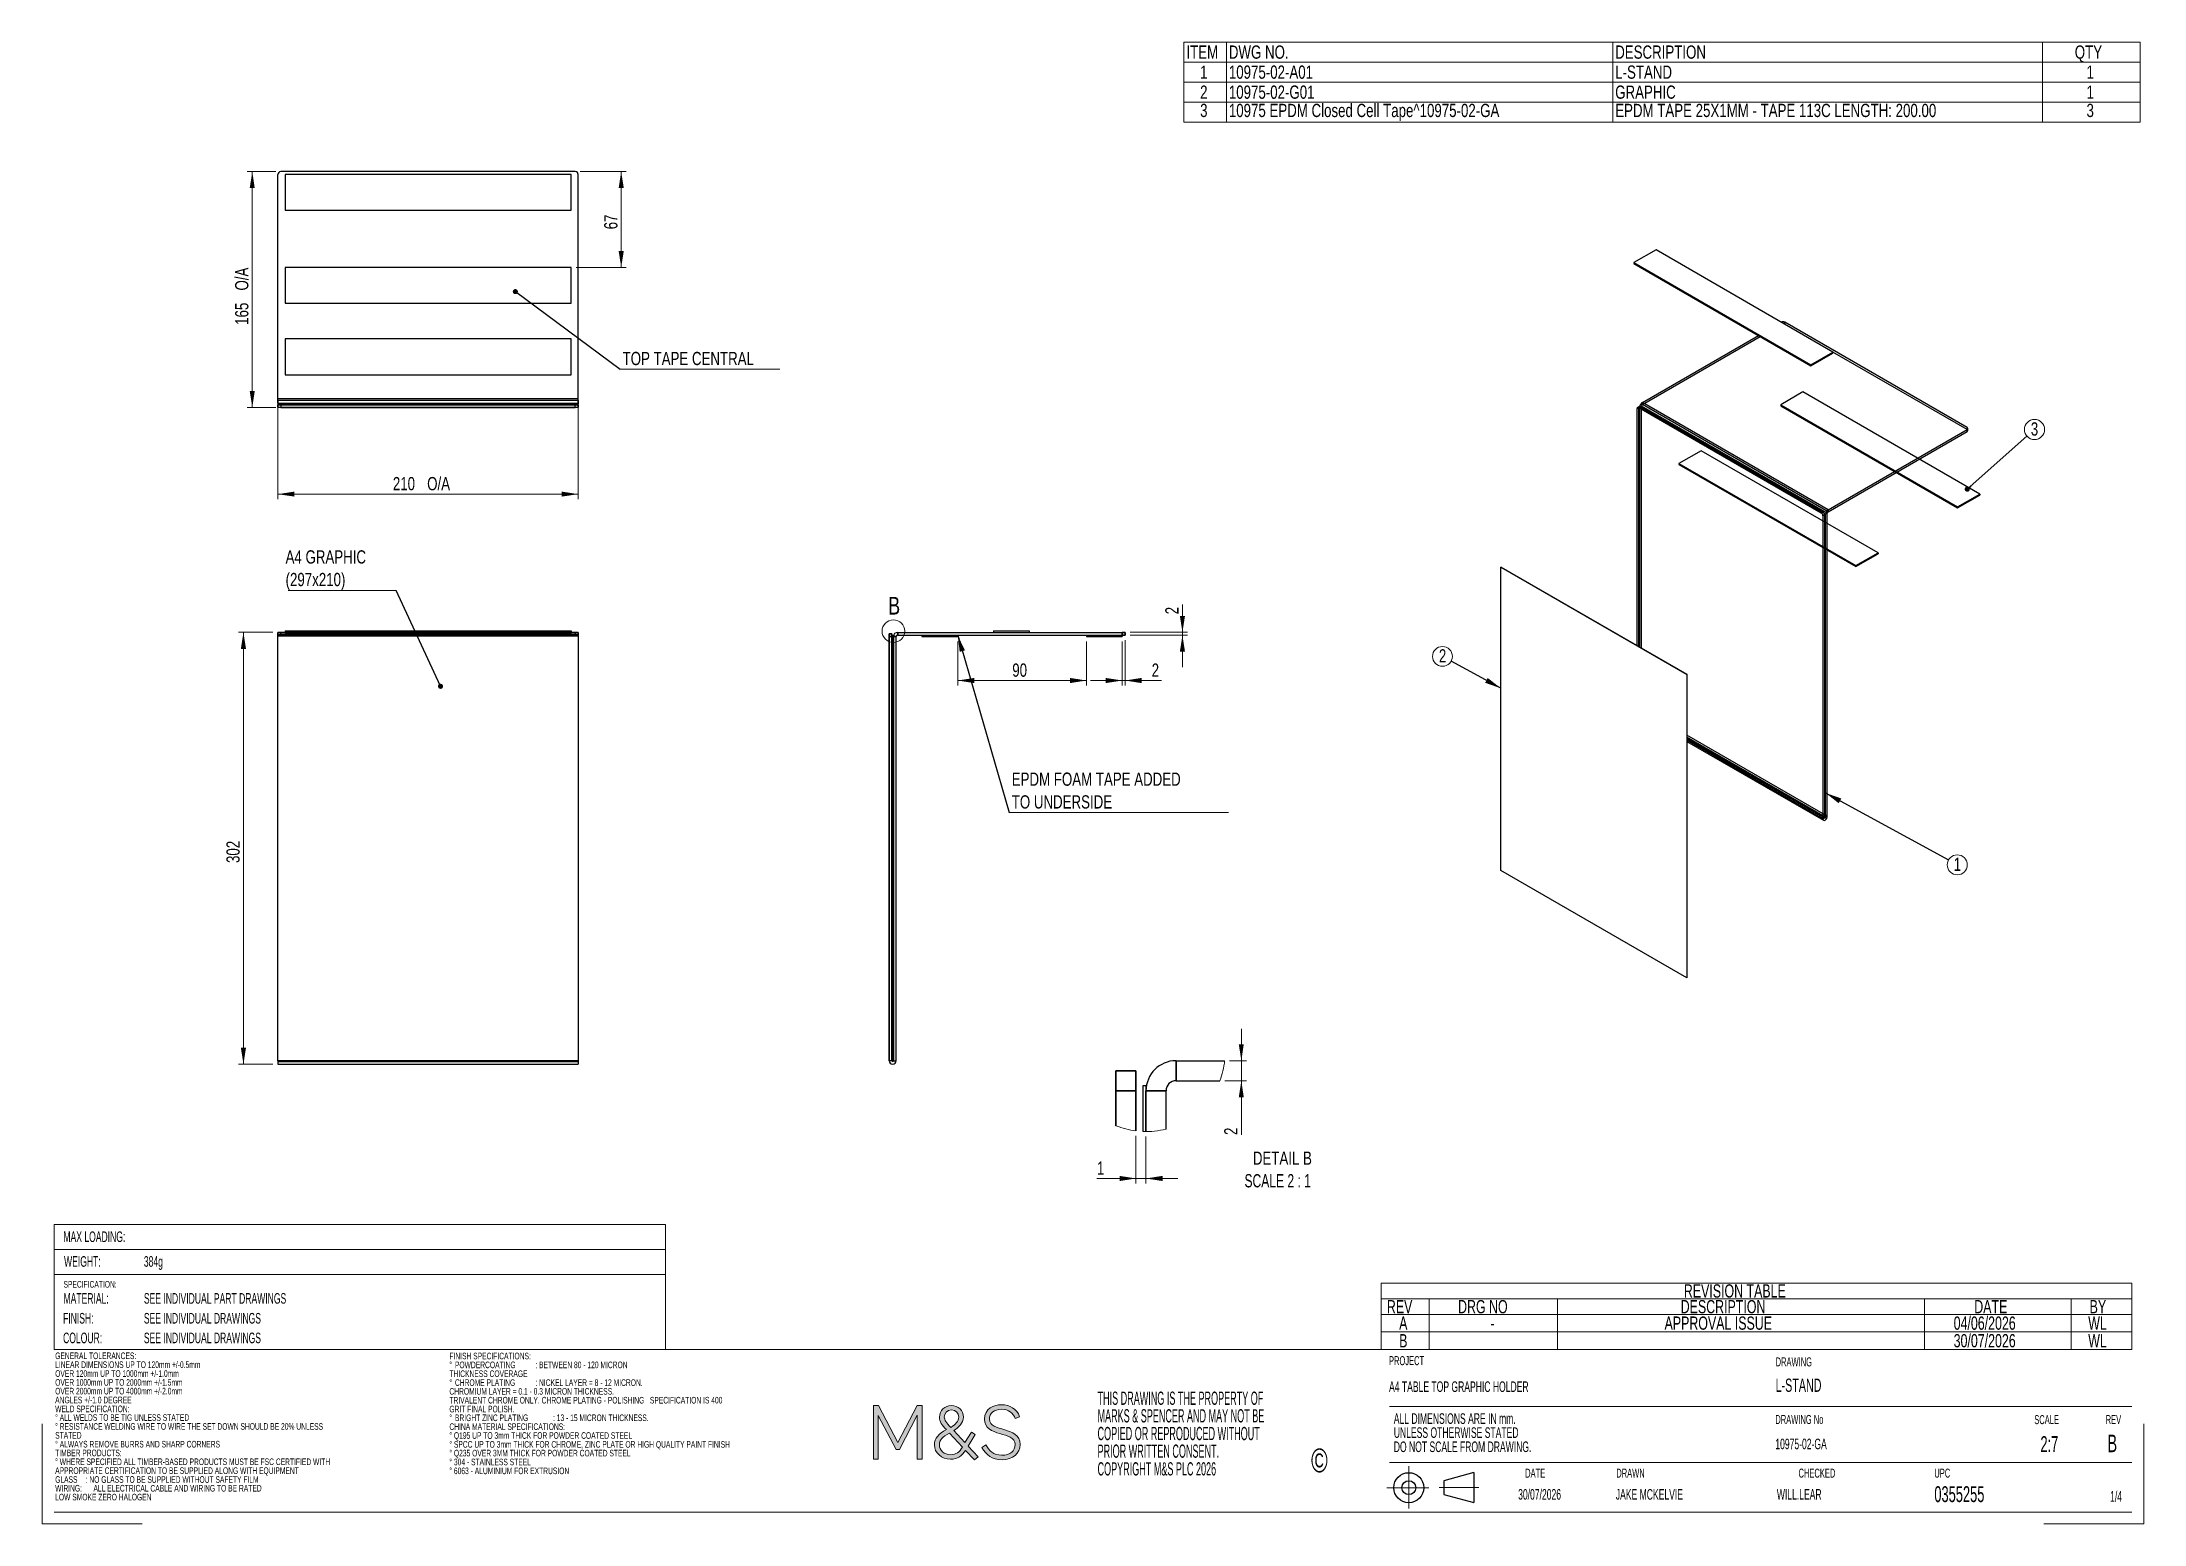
# Model space of a CAD drawing. Header units: millimetres. Extents: x 0 to 1470, y 0 to 1036.
import ezdxf

# ---------------------------------------------------------------- set-up
doc = ezdxf.new("R2010")
doc.units = ezdxf.units.MM
doc.layers.add('SLD-0', color=7, linetype='Continuous')
doc.styles.add('SLDTEXTSTYLE0', font='TXT', dxfattribs={"width": 0.605})
doc.styles.add('SLDTEXTSTYLE1', font='TXT', dxfattribs={"width": 0.510549})
doc.styles.add('SLDTEXTSTYLE2', font='TXT', dxfattribs={"width": 0.710611})
doc.styles.add('SLDTEXTSTYLE3', font='TXT', dxfattribs={"width": 0.7})
doc.styles.add('SLDTEXTSTYLE4', font='TXT', dxfattribs={"width": 0.75})
doc.styles.add('SLDTEXTSTYLE5', font='TXT', dxfattribs={"width": 0.681818})
doc.dimstyles.new('SLDDIMSTYLE0', dxfattribs={"dimtxt": 9.260417, "dimasz": 11.557, "dimexe": 0, "dimexo": 0.0625, "dimgap": 2.315104, "dimtad": 1, "dimdec": 1, "dimrnd": 1e-09, "dimzin": 12, "dimdsep": 46, "dimtxsty": 'SLDTEXTSTYLE4', "dimsah": 1, "dimcen": 0.09, "dimadec": 0, "dimazin": 3, "dimtfac": 1, "dimtdec": 1, "dimtofl": 0, "dimtmove": 0, "dimatfit": 3, "dimfxl": 1, "dimfrac": 2, "dimtolj": 1, "dimtzin": 12, "dimarcsym": 0})
doc.dimstyles.new('SLDDIMSTYLE1', dxfattribs={"dimtxt": 0.18, "dimasz": 3.556, "dimexe": 0, "dimexo": 0.0625, "dimgap": 0, "dimtad": 0, "dimtih": 1, "dimtoh": 1, "dimdec": 0, "dimrnd": 1e-09, "dimzin": 0, "dimdsep": 46, "dimtxsty": 'Standard', "dimblk1": 'DOT', "dimblk2": 'DOT', "dimsah": 1, "dimcen": 0.09, "dimadec": 0, "dimazin": 0, "dimtfac": 3.556, "dimtdec": 0, "dimtofl": 0, "dimtmove": 0, "dimatfit": 3, "dimldrblk": 'DOT', "dimfxl": 1, "dimfrac": 2, "dimtolj": 1, "dimtzin": 0, "dimarcsym": 0})
doc.dimstyles.new('SLDDIMSTYLE2', dxfattribs={"dimtxt": 9.260417, "dimasz": 11.557, "dimexe": 0, "dimexo": 0.0625, "dimgap": 2.315104, "dimtad": 1, "dimdec": 1, "dimrnd": 1e-09, "dimzin": 12, "dimdsep": 46, "dimtxsty": 'SLDTEXTSTYLE4', "dimsah": 1, "dimcen": 0.09, "dimadec": 0, "dimazin": 3, "dimtfac": 1, "dimtdec": 1, "dimtmove": 0, "dimatfit": 0, "dimfxl": 1, "dimfrac": 2, "dimtolj": 1, "dimtzin": 12, "dimarcsym": 0})
doc.dimstyles.new('SLDDIMSTYLE3', dxfattribs={"dimtxt": 0.18, "dimasz": 11.557, "dimexe": 0, "dimexo": 0.0625, "dimgap": 0, "dimtad": 0, "dimtih": 1, "dimtoh": 1, "dimdec": 0, "dimrnd": 1e-09, "dimzin": 0, "dimdsep": 46, "dimtxsty": 'Standard', "dimsah": 1, "dimcen": 0.09, "dimadec": 0, "dimazin": 0, "dimtfac": 11.557, "dimtdec": 0, "dimtofl": 0, "dimtmove": 0, "dimatfit": 3, "dimfxl": 1, "dimfrac": 2, "dimtolj": 1, "dimtzin": 0, "dimarcsym": 0})
doc.dimstyles.new('SLDDIMSTYLE4', dxfattribs={"dimtxt": 9.260417, "dimasz": 11.557, "dimexe": 0, "dimexo": 0.0625, "dimgap": 2.315104, "dimtad": 1, "dimdec": 1, "dimlfac": 0.142857, "dimrnd": 1e-09, "dimzin": 12, "dimdsep": 46, "dimtxsty": 'SLDTEXTSTYLE4', "dimsah": 1, "dimcen": 0.09, "dimadec": 0, "dimazin": 3, "dimtfac": 1, "dimtdec": 1, "dimtmove": 0, "dimatfit": 0, "dimfxl": 1, "dimfrac": 2, "dimtolj": 1, "dimtzin": 12, "dimarcsym": 0})

msp = doc.modelspace()

# ---------------------------------------------------------------- texts
at = {"color": 59, "linetype": 'Continuous', "lineweight": 18, "ltscale": 12.25, "insert": (591.6, 648.39), "char_height": 12.35, "attachment_point": 1, "style": 'SLDTEXTSTYLE4'}
msp.add_mtext('B', dxfattribs=at)
at = {"color": 7, "linetype": 'Continuous', "lineweight": 18, "ltscale": 12.25}
for s, insert, char_height, attachment_point, style in [('MAX LOADING:', (14.7, 204.68), 7.4083, 1, 'SLDTEXTSTYLE0'), ('WEIGHT:', (15.15, 187.37), 7.408, 1, 'SLDTEXTSTYLE0'), ('384g', (70.96, 187.37), 7.408, 1, 'SLDTEXTSTYLE0'), ('SPECIFICATION:', (14.77, 170), 4.6302, 1, 'SLDTEXTSTYLE0'), ('FINISH:', (14.47, 147.66), 7.408, 1, 'SLDTEXTSTYLE0'), ('MATERIAL:', (14.77, 161.55), 7.408, 1, 'SLDTEXTSTYLE0'), ('SEE INDIVIDUAL PART DRAWINGS^I', (70.96, 161.55), 7.4083, 1, 'SLDTEXTSTYLE0'), ('SEE INDIVIDUAL DRAWINGS', (70.96, 147.66), 7.4083, 1, 'SLDTEXTSTYLE0'), ('COLOUR:', (14.47, 133.91), 7.408, 1, 'SLDTEXTSTYLE0'), ('SEE INDIVIDUAL DRAWINGS', (70.96, 133.91), 7.4083, 1, 'SLDTEXTSTYLE0'), ('PROJECT', (941.76, 117.45), 6.3, 1, 'SLDTEXTSTYLE0'), ('DRAWING', (1212.15, 116.59), 6.3, 1, 'SLDTEXTSTYLE0'), ('A4 TABLE TOP GRAPHIC HOLDER', (941.8, 99.82), 7.4083, 1, 'SLDTEXTSTYLE0'), ('L-STAND', (1212.15, 101.75), 9.26, 1, 'SLDTEXTSTYLE0'), ('DRAWING No', (1211.94, 76.33), 6.3, 1, 'SLDTEXTSTYLE0'), ('SCALE', (1393.04, 76.23), 6.3, 1, 'SLDTEXTSTYLE0'), ('REV', (1442.99, 76.23), 6.3, 1, 'SLDTEXTSTYLE0'), ('10975-02-GA', (1211.94, 59.76), 7.4083, 1, 'SLDTEXTSTYLE0'), ('2:7', (1397.33, 61.52), 11.113, 1, 'SLDTEXTSTYLE0'), ('B', (1444.35, 62.56), 12.25, 1, 'SLDTEXTSTYLE0'), ('©', (893.11, 52.86), 16.67, 2, 'SLDTEXTSTYLE2'), ('DATE', (1044, 38.81), 6.3, 2, 'SLDTEXTSTYLE0'), ('DRAWN', (1100.71, 38.81), 6.3, 1, 'SLDTEXTSTYLE0'), ('CHECKED', (1253.91, 38.81), 6.3, 3, 'SLDTEXTSTYLE0'), ('UPC', (1323.15, 38.83), 6.3, 1, 'SLDTEXTSTYLE0'), ('30/07/2026', (1032.08, 24.51), 7.408, 1, 'SLDTEXTSTYLE0'), ('JAKE MCKELVIE', (1100.39, 24.51), 7.4083, 1, 'SLDTEXTSTYLE0'), ('WILL.LEAR', (1213.01, 24.51), 7.408, 1, 'SLDTEXTSTYLE0'), ('0355255', (1323.15, 26.51), 11.113, 1, 'SLDTEXTSTYLE0'), ('1/4', (1450.27, 23.08), 7.408, 2, 'SLDTEXTSTYLE0')]:
    msp.add_mtext(s, dxfattribs=dict(at, insert=insert, char_height=char_height, attachment_point=attachment_point, style=style))

# ---------------------------------------------------------------- blocks, each defined once
blk = doc.blocks.new('SW_NOTE_0')
at = {"color": 0, "linetype": 'Continuous', "lineweight": 18, "ltscale": 12.25, "char_height": 4.63, "attachment_point": 1, "style": 'SLDTEXTSTYLE0'}
for s, insert in [('FINISH SPECIFICATIONS:', (0, 6)), ('THICKNESS COVERAGE', (0, -6.4)), ('%%d', (0, -0.2)), ('%%d', (0, -12.6)), ('CHROME PLATING', (3.9, -12.6)), ('POWDERCOATING', (3.9, -0.2)), (': BETWEEN 80 - 120 MICRON', (60.1, -0.2)), (': NICKEL LAYER = 8 - 12 MICRON.', (60.1, -12.6)), ('TRIVALENT CHROME ONLY. CHROME PLATING - POLISHING   SPECIFICATION IS 400', (0, -24.9)), ('CHROMIUM LAYER = 0.1 - 0.3 MICRON THICKNESS.', (0, -18.7)), ('GRIT FINAL POLISH.', (0, -31.1)), ('%%d', (0, -37.2)), ('CHINA MATERIAL SPECIFICATIONS:', (0, -43.4)), ('BRIGHT ZINC PLATING', (3.9, -37.2)), (': 13 - 15 MICRON THICKNESS.', (72.5, -37.2)), ('%%d Q195 UP TO 3mm THICK FOR POWDER COATED STEEL', (0, -49.6)), ('%%d SPCC UP TO 3mm THICK FOR CHROME, ZINC PLATE OR HIGH QUALITY PAINT FINISH', (0, -55.8)), ('%%d Q235 OVER 3MM THICK FOR POWDER COATED STEEL', (0, -61.9)), ('%%d 304 - STAINLESS STEEL', (0, -68.1)), ('%%d 6063 - ALUMINIUM FOR EXTRUSION', (0, -74.3))]:
    blk.add_mtext(s, dxfattribs=dict(at, insert=insert))
blk = doc.blocks.new('SW_NOTE_0_1')
at = {"color": 0, "linetype": 'Continuous', "lineweight": 18, "ltscale": 12.25, "char_height": 9.26, "attachment_point": 1, "style": 'SLDTEXTSTYLE1'}
for s, insert in [('THIS DRAWING IS THE PROPERTY OF', (0, 11.9)), ('COPIED OR REPRODUCED WITHOUT', (0, -12.8)), ('MARKS & SPENCER AND MAY NOT BE', (0, -0.4)), ('PRIOR WRITTEN CONSENT.', (0, -25.1)), ('COPYRIGHT M&S PLC 2026', (0, -37.5))]:
    blk.add_mtext(s, dxfattribs=dict(at, insert=insert))
blk = doc.blocks.new('SW_NOTE_0_2')
at = {"color": 0, "linetype": 'Continuous', "lineweight": 18, "ltscale": 12.25, "char_height": 7.408, "attachment_point": 1, "style": 'SLDTEXTSTYLE0'}
for s, insert in [('ALL DIMENSIONS ARE IN mm.', (0, 9.5)), ('UNLESS OTHERWISE STATED', (0, -0.3)), ('DO NOT SCALE FROM DRAWING.', (0, -10.2))]:
    blk.add_mtext(s, dxfattribs=dict(at, insert=insert))
blk = doc.blocks.new('SW_NOTE_0_3')
at = {"color": 0, "linetype": 'Continuous', "lineweight": 18, "ltscale": 12.25, "char_height": 4.63, "attachment_point": 1, "style": 'SLDTEXTSTYLE0'}
for s, insert in [('GENERAL TOLERANCES:', (0, 6)), ('LINEAR DIMENSIONS UP TO 120mm +/-0.5mm', (0, -0.2)), ('OVER 120mm UP TO 1000mm +/-1.0mm', (0, -6.4)), ('OVER 1000mm UP TO 2000mm +/-1.5mm', (0, -12.6)), ('ANGLES +/-1.0 DEGREE', (0, -24.9)), ('OVER 2000mm UP TO 4000mm +/-2.0mm', (0, -18.7)), ('WELD SPECIFICATION:', (0, -31.1)), ('%%d ALL WELDS TO BE TIG UNLESS STATED', (0, -37.2)), ('%%d RESISTANCE WELDING WIRE TO WIRE THE SET DOWN SHOULD BE 20% UNLESS', (0, -43.4)), ('STATED', (0, -49.6)), ('%%d ALWAYS REMOVE BURRS AND SHARP CORNERS', (0, -55.8)), ('TIMBER PRODUCTS:', (0, -61.9)), ('%%d WHERE SPECIFIED ALL TIMBER-BASED PRODUCTS MUST BE FSC CERTIFIED WITH', (0, -68.1)), ('APPROPRIATE CERTIFICATION TO BE SUPPLIED ALONG WITH EQUIPMENT', (0, -74.3)), ('WIRING:', (0, -86.6)), ('GLASS', (0, -80.5)), (': NO GLASS TO BE SUPPLIED WITHOUT SAFETY FILM', (21.3, -80.5)), ('ALL ELECTRICAL CABLE AND WIRING TO BE RATED', (26.8, -86.6)), ('LOW SMOKE ZERO HALOGEN', (0, -92.8))]:
    blk.add_mtext(s, dxfattribs=dict(at, insert=insert))
blk = doc.blocks.new('SW_TABLEANNOTATION_0')
at = {"color": 0, "linetype": 'Continuous', "lineweight": 18, "ltscale": 3.5}
for p, q in [((0, 0), (0, -10.9)), ((0, 0), (33.5, 0)), ((33.5, 0), (123.4, 0)), ((123.4, 0), (379.9, 0)), ((379.9, 0), (482.5, 0)), ((482.5, 0), (525, 0)), ((525, 0), (525, -10.9)), ((0, -10.9), (0, -21.8)), ((0, -10.9), (33.5, -10.9)), ((33.5, -10.9), (33.5, -21.8)), ((33.5, -10.9), (123.4, -10.9)), ((123.4, -10.9), (123.4, -21.8)), ((123.4, -10.9), (379.9, -10.9)), ((379.9, -10.9), (379.9, -21.8)), ((379.9, -10.9), (482.5, -10.9)), ((482.5, -10.9), (482.5, -21.8)), ((482.5, -10.9), (525, -10.9)), ((525, -10.9), (525, -21.8)), ((0, -21.8), (33.5, -21.8)), ((0, -21.8), (0, -34.1)), ((33.5, -21.8), (123.4, -21.8)), ((33.5, -21.8), (33.5, -34.1)), ((123.4, -21.8), (379.9, -21.8)), ((123.4, -21.8), (123.4, -34.1)), ((379.9, -21.8), (482.5, -21.8)), ((379.9, -21.8), (379.9, -34.1)), ((482.5, -21.8), (525, -21.8)), ((482.5, -21.8), (482.5, -34.1)), ((525, -21.8), (525, -34.1)), ((0, -34.1), (0, -46.3)), ((0, -34.1), (33.5, -34.1)), ((33.5, -34.1), (33.5, -46.3)), ((33.5, -34.1), (123.4, -34.1)), ((123.4, -34.1), (123.4, -46.3)), ((123.4, -34.1), (379.9, -34.1)), ((379.9, -34.1), (379.9, -46.3)), ((379.9, -34.1), (482.5, -34.1)), ((482.5, -34.1), (482.5, -46.3)), ((482.5, -34.1), (525, -34.1)), ((525, -34.1), (525, -46.3)), ((0, -46.3), (33.5, -46.3)), ((33.5, -46.3), (123.4, -46.3)), ((123.4, -46.3), (379.9, -46.3)), ((379.9, -46.3), (482.5, -46.3)), ((482.5, -46.3), (525, -46.3))]:
    blk.add_line(p, q, dxfattribs=at)
at = {"color": 0, "linetype": 'Continuous', "lineweight": 0, "ltscale": 3.5, "char_height": 9.26, "attachment_point": 1, "style": 'SLDTEXTSTYLE3'}
for s, insert in [('REV', (4, -11.8)), ('DRG NO', (53.8, -11.8)), ('DESCRIPTION', (209.5, -11.8)), ('REVISION TABLE', (211.7, -0.8)), ('DATE', (414.8, -11.8)), ('BY', (495.5, -11.8)), ('A', (12.6, -23.3)), ('-', (76.4, -23.3)), ('APPROVAL ISSUE', (198.2, -23.3)), ('04/06/2026', (400.4, -23.3)), ('WL', (494.5, -23.3)), ('B', (12.6, -35.6)), ('30/07/2026', (400.4, -35.6)), ('WL', (494.5, -35.6))]:
    blk.add_mtext(s, dxfattribs=dict(at, insert=insert))
blk = doc.blocks.new('SW_TABLEANNOTATION_1')
at = {"color": 0, "linetype": 'Continuous', "lineweight": 18, "ltscale": 12.25}
for p, q in [((0, 0), (0, -14)), ((0, 0), (29.9, 0)), ((29.9, 0), (29.9, -14)), ((29.9, 0), (300.1, 0)), ((300.1, 0), (300.1, -14)), ((300.1, 0), (600.7, 0)), ((600.7, 0), (600.7, -14)), ((600.7, 0), (668.9, 0)), ((668.9, 0), (668.9, -14)), ((0, -14), (29.9, -14)), ((0, -14), (0, -28)), ((29.9, -14), (300.1, -14)), ((29.9, -14), (29.9, -28)), ((300.1, -14), (600.7, -14)), ((300.1, -14), (300.1, -28)), ((600.7, -14), (668.9, -14)), ((600.7, -14), (600.7, -28)), ((668.9, -14), (668.9, -28)), ((0, -28), (0, -42)), ((0, -28), (29.9, -28)), ((29.9, -28), (29.9, -42)), ((29.9, -28), (300.1, -28)), ((300.1, -28), (300.1, -42)), ((300.1, -28), (600.7, -28)), ((600.7, -28), (600.7, -42)), ((600.7, -28), (668.9, -28)), ((668.9, -28), (668.9, -42)), ((0, -42), (0, -56)), ((0, -42), (29.9, -42)), ((29.9, -42), (29.9, -56)), ((29.9, -42), (300.1, -42)), ((300.1, -42), (300.1, -56)), ((300.1, -42), (600.7, -42)), ((600.7, -42), (600.7, -56)), ((600.7, -42), (668.9, -42)), ((668.9, -42), (668.9, -56)), ((0, -56), (29.9, -56)), ((29.9, -56), (300.1, -56)), ((300.1, -56), (600.7, -56)), ((600.7, -56), (668.9, -56))]:
    blk.add_line(p, q, dxfattribs=at)
at = {"color": 0, "linetype": 'Continuous', "lineweight": 18, "ltscale": 12.25, "char_height": 9.26, "attachment_point": 1, "style": 'SLDTEXTSTYLE4'}
for s, insert in [('ITEM', (1.9, -2.4)), ('DWG NO.', (31.6, -2.4)), ('DESCRIPTION', (301.8, -2.4)), ('QTY', (623.2, -2.4)), ('1', (11.5, -16.4)), ('10975-02-A01', (31.6, -16.4)), ('L-STAND', (301.8, -16.4)), ('1', (631.4, -16.4)), ('3', (11.5, -43.2)), ('2', (11.5, -30.4)), ('10975-02-G01', (31.6, -30.4)), ('10975 EPDM Closed Cell Tape^ 10975-02-GA', (31.6, -43.2)), ('GRAPHIC', (301.8, -30.4)), ('EPDM TAPE 25X1MM - TAPE 113C LENGTH: 200.00', (301.8, -43.2)), ('3', (631.4, -43.2)), ('1', (631.4, -30.4))]:
    blk.add_mtext(s, dxfattribs=dict(at, insert=insert))
blk = doc.blocks.new('_D')
at = {"color": 8, "linetype": 'Continuous', "lineweight": 18, "ltscale": 12.25}
for p, q in [((161.2, 623.6), (137.1, 623.6)), ((140.6, 321.6), (140.6, 623.6)), ((161.2, 321.6), (137.1, 321.6))]:
    blk.add_line(p, q, dxfattribs=at)
for points in [[(140.6, 623.6), (138.8, 612), (142.4, 612)], [(140.6, 321.6), (142.4, 333.1), (138.8, 333.1)]]:
    blk.add_solid(points, dxfattribs=at)
at = {"color": 8, "linetype": 'Continuous', "lineweight": 18, "ltscale": 12.25, "insert": (128.7, 462.3), "char_height": 9.26, "attachment_point": 1, "rotation": 90, "style": 'SLDTEXTSTYLE4'}
blk.add_mtext('302', dxfattribs=at)
blk = doc.blocks.new('SW_NOTE_0_4')
at = {"color": 0, "linetype": 'Continuous', "lineweight": 18, "ltscale": 12.25}
blk.add_line((-75.7, 0), (0, 0), dxfattribs=at)
at = {"color": 0, "linetype": 'Continuous', "lineweight": 18, "ltscale": 12.25, "char_height": 9.26, "attachment_point": 1, "style": 'SLDTEXTSTYLE4'}
for s, insert in [('A4 GRAPHIC', (-77.4, 28)), ('(297x210)', (-77.4, 12.2))]:
    blk.add_mtext(s, dxfattribs=dict(at, insert=insert))
blk = doc.blocks.new('_Dot')
at = {"color": 0, "linetype": 'ByBlock', "lineweight": -2}
blk.add_line((-0.5, 0), (-1, 0), dxfattribs=at)
at = {"color": 0, "linetype": 'ByBlock', "const_width": 0.5}
blk.add_lwpolyline([(-0.25, 0, 1), (0.25, 0, 1)], format="xyb", close=True, dxfattribs=at)
blk = doc.blocks.new('_D_1')
at = {"color": 8, "linetype": 'Continuous', "lineweight": 18, "ltscale": 12.25}
for p, q in [((797.3, 623.6), (797.3, 643)), ((760.7, 623.6), (800.8, 623.6)), ((760.7, 621.6), (800.8, 621.6)), ((797.3, 623.6), (797.3, 621.6)), ((797.3, 621.6), (797.3, 599.3))]:
    blk.add_line(p, q, dxfattribs=at)
for points in [[(797.3, 623.6), (799.1, 635.1), (795.5, 635.1)], [(797.3, 621.6), (795.5, 610), (799.1, 610)]]:
    blk.add_solid(points, dxfattribs=at)
at = {"color": 8, "linetype": 'Continuous', "lineweight": 18, "ltscale": 12.25, "insert": (785.3, 636.2), "char_height": 9.26, "attachment_point": 1, "rotation": 90, "style": 'SLDTEXTSTYLE4'}
blk.add_mtext('2', dxfattribs=at)
blk = doc.blocks.new('_D_2')
at = {"color": 7, "linetype": 'Continuous', "lineweight": 18, "ltscale": 12.25}
for p, q in [((757.2, 618.1), (757.2, 586.4)), ((755.2, 617.1), (755.2, 586.4)), ((755.2, 589.9), (732.9, 589.9)), ((755.2, 589.9), (757.2, 589.9)), ((757.2, 589.9), (782.6, 589.9))]:
    blk.add_line(p, q, dxfattribs=at)
for points in [[(755.2, 589.9), (743.6, 591.7), (743.6, 588.1)], [(757.2, 589.9), (768.7, 588.1), (768.7, 591.7)]]:
    blk.add_solid(points, dxfattribs=at)
at = {"color": 7, "linetype": 'Continuous', "lineweight": 18, "ltscale": 12.25, "insert": (775.8, 601.8), "char_height": 9.26, "attachment_point": 1, "style": 'SLDTEXTSTYLE4'}
blk.add_mtext('2', dxfattribs=at)
blk = doc.blocks.new('_D_3')
at = {"color": 7, "linetype": 'Continuous', "lineweight": 18, "ltscale": 12.25}
for p, q in [((640.2, 617.1), (640.2, 586.4)), ((730.2, 617.1), (730.2, 586.4)), ((730.2, 589.9), (640.2, 589.9))]:
    blk.add_line(p, q, dxfattribs=at)
for points in [[(640.2, 589.9), (651.7, 588.1), (651.7, 591.7)], [(730.2, 589.9), (718.6, 591.7), (718.6, 588.1)]]:
    blk.add_solid(points, dxfattribs=at)
at = {"color": 7, "linetype": 'Continuous', "lineweight": 18, "ltscale": 12.25, "insert": (678.3, 601.8), "char_height": 9.26, "attachment_point": 1, "style": 'SLDTEXTSTYLE4'}
blk.add_mtext('90', dxfattribs=at)
blk = doc.blocks.new('SW_NOTE_0_5')
at = {"color": 0, "linetype": 'Continuous', "lineweight": 18, "ltscale": 12.25}
blk.add_line((153.3, 0), (0, 0), dxfattribs=at)
at = {"color": 0, "linetype": 'Continuous', "lineweight": 18, "ltscale": 12.25, "char_height": 9.26, "attachment_point": 1, "style": 'SLDTEXTSTYLE4'}
for s, insert in [('EPDM FOAM TAPE ADDED', (1.7, 27.9)), ('TO UNDERSIDE', (1.7, 12))]:
    blk.add_mtext(s, dxfattribs=dict(at, insert=insert))
blk = doc.blocks.new('_D_4')
at = {"color": 8, "linetype": 'Continuous', "lineweight": 18, "ltscale": 12.25}
for p, q in [((164.7, 780.3), (164.7, 716.7)), ((374.7, 780.3), (374.7, 716.7)), ((374.7, 720.2), (164.7, 720.2))]:
    blk.add_line(p, q, dxfattribs=at)
for points in [[(164.7, 720.2), (176.3, 718.5), (176.3, 722)], [(374.7, 720.2), (363.2, 722), (363.2, 718.5)]]:
    blk.add_solid(points, dxfattribs=at)
at = {"color": 8, "linetype": 'Continuous', "lineweight": 18, "ltscale": 12.25, "char_height": 9.26, "attachment_point": 1, "style": 'SLDTEXTSTYLE4'}
for s, insert in [('210', (245.1, 732.2)), ('O/A', (269.1, 732.2))]:
    blk.add_mtext(s, dxfattribs=dict(at, insert=insert))
blk = doc.blocks.new('_D_5')
at = {"color": 8, "linetype": 'Continuous', "lineweight": 18, "ltscale": 12.25}
for p, q in [((163.2, 945.8), (143.3, 945.8)), ((146.8, 780.8), (146.8, 945.8)), ((163.2, 780.8), (143.3, 780.8))]:
    blk.add_line(p, q, dxfattribs=at)
for points in [[(146.8, 945.8), (145, 934.2), (148.5, 934.2)], [(146.8, 780.8), (148.5, 792.3), (145, 792.3)]]:
    blk.add_solid(points, dxfattribs=at)
at = {"color": 8, "linetype": 'Continuous', "lineweight": 18, "ltscale": 12.25, "char_height": 9.26, "attachment_point": 1, "rotation": 90, "style": 'SLDTEXTSTYLE4'}
for s, insert in [('O/A', (134.8, 862.6)), ('165', (134.8, 838.6))]:
    blk.add_mtext(s, dxfattribs=dict(at, insert=insert))
blk = doc.blocks.new('_D_6')
at = {"color": 7, "linetype": 'Continuous', "lineweight": 18, "ltscale": 12.25}
for p, q in [((376.2, 945.8), (408.3, 945.8)), ((404.8, 945.8), (404.8, 878.8)), ((373.2, 878.8), (408.3, 878.8))]:
    blk.add_line(p, q, dxfattribs=at)
for points in [[(404.8, 945.8), (403, 934.2), (406.6, 934.2)], [(404.8, 878.8), (406.6, 890.3), (403, 890.3)]]:
    blk.add_solid(points, dxfattribs=at)
at = {"color": 7, "linetype": 'Continuous', "lineweight": 18, "ltscale": 12.25, "insert": (392.9, 905.4), "char_height": 9.26, "attachment_point": 1, "rotation": 90, "style": 'SLDTEXTSTYLE4'}
blk.add_mtext('67', dxfattribs=at)
blk = doc.blocks.new('SW_NOTE_0_6')
at = {"color": 0, "linetype": 'Continuous', "lineweight": 18, "ltscale": 12.25}
blk.add_line((111.6, 0), (0, 0), dxfattribs=at)
at = {"color": 0, "linetype": 'Continuous', "lineweight": 18, "ltscale": 12.25, "insert": (1.6, 12.1), "char_height": 9.26, "attachment_point": 1, "style": 'SLDTEXTSTYLE4'}
blk.add_mtext('TOP TAPE CENTRAL', dxfattribs=at)
blk = doc.blocks.new('SW_NOTE_0_7')
at = {"color": 0, "linetype": 'Continuous', "lineweight": 18, "ltscale": 12.25}
blk.add_circle((6.2, -3.4), 7.01, dxfattribs=at)
at = {"color": 0, "linetype": 'Continuous', "lineweight": 18, "ltscale": 12.25, "insert": (6.3, 1.6), "char_height": 9.26, "attachment_point": 2, "style": 'SLDTEXTSTYLE4'}
blk.add_mtext('1', dxfattribs=at)
blk = doc.blocks.new('SW_NOTE_0_8')
at = {"color": 0, "linetype": 'Continuous', "lineweight": 18, "ltscale": 12.25}
blk.add_circle((-6.1, 3.3), 6.94, dxfattribs=at)
at = {"color": 0, "linetype": 'Continuous', "lineweight": 18, "ltscale": 12.25, "insert": (-6, 8.3), "char_height": 9.26, "attachment_point": 2, "style": 'SLDTEXTSTYLE4'}
blk.add_mtext('2', dxfattribs=at)
blk = doc.blocks.new('SW_NOTE_0_9')
at = {"color": 0, "linetype": 'Continuous', "lineweight": 18, "ltscale": 12.25}
blk.add_circle((5.3, 4.7), 7.06, dxfattribs=at)
at = {"color": 0, "linetype": 'Continuous', "lineweight": 18, "ltscale": 12.25, "insert": (5.3, 9.7), "char_height": 9.26, "attachment_point": 2, "style": 'SLDTEXTSTYLE4'}
blk.add_mtext('3', dxfattribs=at)
blk = doc.blocks.new('_D_7')
at = {"color": 8, "linetype": 'Continuous', "lineweight": 18, "ltscale": 12.25}
for p, q in [((838.5, 324), (838.5, 346.3)), ((830.3, 324), (842, 324)), ((838.5, 324), (838.5, 310)), ((827, 310), (842, 310)), ((838.5, 310), (838.5, 272.1))]:
    blk.add_line(p, q, dxfattribs=at)
for points in [[(838.5, 324), (840.2, 335.6), (836.7, 335.6)], [(838.5, 310), (836.7, 298.5), (840.2, 298.5)]]:
    blk.add_solid(points, dxfattribs=at)
at = {"color": 8, "linetype": 'Continuous', "lineweight": 18, "ltscale": 12.25, "insert": (826.5, 272.1), "char_height": 9.26, "attachment_point": 1, "rotation": 90, "style": 'SLDTEXTSTYLE4'}
blk.add_mtext('2', dxfattribs=at)
blk = doc.blocks.new('_D_8')
at = {"color": 8, "linetype": 'Continuous', "lineweight": 18, "ltscale": 12.25}
for p, q in [((764.8, 271.4), (764.8, 238.2)), ((771.8, 271), (771.8, 238.2)), ((764.8, 241.7), (737.5, 241.7)), ((764.8, 241.7), (771.8, 241.7)), ((771.8, 241.7), (794, 241.7))]:
    blk.add_line(p, q, dxfattribs=at)
for points in [[(764.8, 241.7), (753.3, 243.5), (753.3, 239.9)], [(771.8, 241.7), (783.4, 239.9), (783.4, 243.5)]]:
    blk.add_solid(points, dxfattribs=at)
at = {"color": 8, "linetype": 'Continuous', "lineweight": 18, "ltscale": 12.25, "insert": (737.5, 253.6), "char_height": 9.26, "attachment_point": 1, "style": 'SLDTEXTSTYLE4'}
blk.add_mtext('1', dxfattribs=at)
blk = doc.blocks.new('SW_NOTE_0_10')
at = {"color": 0, "linetype": 'Continuous', "lineweight": 18, "ltscale": 12.25, "char_height": 9.26, "attachment_point": 3}
for s, insert, style in [('DETAIL B', (48.3, 11.9), 'SLDTEXTSTYLE4'), ('SCALE 2 : 1', (47.6, -3.9), 'SLDTEXTSTYLE5')]:
    blk.add_mtext(s, dxfattribs=dict(at, insert=insert, style=style))

# ---------------------------------------------------------------- dimensions: what is measured, and where the dimension line sits
at = {"color": 8, "linetype": 'Continuous', "lineweight": 18, "ltscale": 3.5}
dim = msp.add_linear_dim(base=(146.76, 945.75), p1=(166.71, 780.75), p2=(166.71, 945.75), angle=90, text='<> O/A', dimstyle='SLDDIMSTYLE0', dxfattribs=at)
dim.commit()
dim.dimension.update_dxf_attribs({"geometry": '_D_5', "text_midpoint": (146.76, 863.25), "dimtype": 160})
at = {"color": 7, "linetype": 'Continuous', "lineweight": 18, "ltscale": 3.5}
dim = msp.add_linear_dim(base=(404.82, 878.75), p1=(372.71, 945.75), p2=(369.71, 878.75), angle=90, dimstyle='SLDDIMSTYLE0', dxfattribs=at)
dim.commit()
dim.dimension.update_dxf_attribs({"geometry": '_D_6', "text_midpoint": (404.82, 912.25), "dimtype": 160})
at = {"color": 8, "linetype": 'Continuous', "lineweight": 18, "ltscale": 3.5}
dim = msp.add_linear_dim(base=(164.71, 720.23), p1=(374.71, 783.75), p2=(164.71, 783.75), text='<> O/A', dimstyle='SLDDIMSTYLE0', dxfattribs=at)
dim.commit()
dim.dimension.update_dxf_attribs({"geometry": '_D_4', "text_midpoint": (269.71, 720.23), "dimtype": 160})
for base, p1, p2, dimstyle, picture, middle in [((797.27, 621.56), (757.15, 623.56), (757.15, 621.56), 'SLDDIMSTYLE2', '_D_1', (797.27, 639.63)), ((140.6, 623.56), (164.71, 321.56), (164.71, 623.56), 'SLDDIMSTYLE0', '_D', (140.6, 472.56)), ((838.46, 310.04), (826.82, 324.04), (823.47, 310.04), 'SLDDIMSTYLE4', '_D_7', (838.46, 275.55))]:
    dim = msp.add_linear_dim(base=base, p1=p1, p2=p2, angle=90, dimstyle=dimstyle, dxfattribs=at)
    dim.commit()
    dim.dimension.update_dxf_attribs({"geometry": picture, "text_midpoint": middle, "dimtype": 160})
at = {"color": 7, "linetype": 'Continuous', "lineweight": 18, "ltscale": 3.5}
for base, p1, p2, dimstyle, picture, middle in [((640.15, 589.89), (730.15, 620.56), (640.15, 620.56), 'SLDDIMSTYLE0', '_D_3', (685.15, 589.89)), ((757.15, 589.89), (755.15, 620.56), (757.15, 621.56), 'SLDDIMSTYLE2', '_D_2', (779.23, 589.89))]:
    dim = msp.add_linear_dim(base=base, p1=p1, p2=p2, dimstyle=dimstyle, dxfattribs=at)
    dim.commit()
    dim.dimension.update_dxf_attribs({"geometry": picture, "text_midpoint": middle, "dimtype": 160})
at = {"color": 8, "linetype": 'Continuous', "lineweight": 18, "ltscale": 3.5}
dim = msp.add_linear_dim(base=(771.81, 241.68), p1=(764.81, 274.92), p2=(771.81, 274.48), dimstyle='SLDDIMSTYLE4', dxfattribs=at)
dim.commit()
dim.dimension.update_dxf_attribs({"geometry": '_D_8', "text_midpoint": (740.88, 241.68), "dimtype": 160})

# ---------------------------------------------------------------- hatches: boundary and pattern name
at = {"ltscale": 3.5}
msp.add_hatch(color=256, dxfattribs=at).paths.add_polyline_path([(584.62, 45.39), (581.17, 45.39), (581.17, 82.96), (584.78, 82.96), (598.24, 57.01), (611.7, 82.96), (615.25, 82.96), (615.25, 45.39), (611.8, 45.39), (611.8, 76.07), (599.42, 52.06), (597, 52.06), (584.62, 76.02)], flags=0)
h = msp.add_hatch(color=256, dxfattribs=at)
edge = h.paths.add_edge_path(flags=0)
edge.add_spline(control_points=[(623.86, 55.45), (623.86, 60.08), (626.71, 62.94), (632.2, 66.06)], knot_values=[0.2, 0.2, 0.2, 0.2, 0.2666667, 0.2666667, 0.2666667, 0.2666667], weights=[1, 1, 1, 1], degree=3, periodic=0)
edge.add_spline(control_points=[(632.2, 66.06), (629.08, 69.18), (627.36, 71.76), (627.36, 74.83)], knot_values=[0.2666667, 0.2666667, 0.2666667, 0.2666667, 0.3333333, 0.3333333, 0.3333333, 0.3333333], weights=[1, 1, 1, 1], degree=3, periodic=0)
edge.add_spline(control_points=[(627.36, 74.83), (627.36, 79.3), (631.13, 82.85), (635.7, 82.85)], knot_values=[0.3333333, 0.3333333, 0.3333333, 0.3333333, 0.4, 0.4, 0.4, 0.4], weights=[1, 1, 1, 1], degree=3, periodic=0)
edge.add_spline(control_points=[(635.7, 82.85), (640.55, 82.85), (644.15, 79.3), (644.15, 74.83)], knot_values=[0.4, 0.4, 0.4, 0.4, 0.4666667, 0.4666667, 0.4666667, 0.4666667], weights=[1, 1, 1, 1], degree=3, periodic=0)
edge.add_spline(control_points=[(644.15, 74.83), (644.15, 70.52), (640.76, 67.62), (637.37, 65.41)], knot_values=[0.4666667, 0.4666667, 0.4666667, 0.4666667, 0.5333333, 0.5333333, 0.5333333, 0.5333333], weights=[1, 1, 1, 1], degree=3, periodic=0)
edge.add_line((637.37, 65.41), (645.12, 56.96))
edge.add_line((645.12, 56.96), (649.7, 64.39))
edge.add_line((649.7, 64.39), (652.44, 62.67))
edge.add_line((652.44, 62.67), (647.38, 54.43))
edge.add_line((647.38, 54.43), (654.33, 47.06))
edge.add_line((654.33, 47.06), (651.8, 44.85))
edge.add_line((651.8, 44.85), (645.55, 51.52))
edge.add_spline(control_points=[(645.55, 51.52), (643.29, 47.97), (640.22, 45.39), (635.16, 45.39)], knot_values=[0.0666667, 0.0666667, 0.0666667, 0.0666667, 0.1333333, 0.1333333, 0.1333333, 0.1333333], weights=[1, 1, 1, 1], degree=3, periodic=0)
edge.add_spline(control_points=[(635.16, 45.39), (628.65, 45.39), (623.86, 49.91), (623.86, 55.45)], knot_values=[0.1333333, 0.1333333, 0.1333333, 0.1333333, 0.2, 0.2, 0.2, 0.2], weights=[1, 1, 1, 1], degree=3, periodic=0)
edge = h.paths.add_edge_path(flags=0)
edge.add_line((643.4, 53.89), (634.36, 63.69))
edge.add_spline(control_points=[(634.36, 63.69), (629.46, 61), (627.31, 58.84), (627.31, 55.51)], knot_values=[0, 0, 0, 0, 0.2, 0.2, 0.2, 0.2], weights=[1, 1, 1, 1], degree=3, periodic=0)
edge.add_spline(control_points=[(627.31, 55.51), (627.31, 51.69), (630.75, 48.51), (635.16, 48.51)], knot_values=[0.2, 0.2, 0.2, 0.2, 0.4, 0.4, 0.4, 0.4], weights=[1, 1, 1, 1], degree=3, periodic=0)
edge.add_spline(control_points=[(635.16, 48.51), (639.15, 48.51), (641.19, 50.34), (643.4, 53.89)], knot_values=[0.4, 0.4, 0.4, 0.4, 0.6, 0.6, 0.6, 0.6], weights=[1, 1, 1, 1], degree=3, periodic=0)
edge = h.paths.add_edge_path(flags=0)
edge.add_spline(control_points=[(630.75, 74.83), (630.75, 72.73), (632.15, 70.96), (635.22, 67.67)], knot_values=[0, 0, 0, 0, 0.2, 0.2, 0.2, 0.2], weights=[1, 1, 1, 1], degree=3, periodic=0)
edge.add_spline(control_points=[(635.22, 67.67), (638.82, 69.77), (640.82, 71.98), (640.82, 74.83)], knot_values=[0.2, 0.2, 0.2, 0.2, 0.4, 0.4, 0.4, 0.4], weights=[1, 1, 1, 1], degree=3, periodic=0)
edge.add_spline(control_points=[(640.82, 74.83), (640.82, 77.63), (638.93, 79.84), (635.7, 79.84)], knot_values=[0.4, 0.4, 0.4, 0.4, 0.6, 0.6, 0.6, 0.6], weights=[1, 1, 1, 1], degree=3, periodic=0)
edge.add_spline(control_points=[(635.7, 79.84), (632.69, 79.84), (630.75, 77.47), (630.75, 74.83)], knot_values=[0.6, 0.6, 0.6, 0.6, 1, 1, 1, 1], weights=[1, 1, 1, 1], degree=3, periodic=0)
h = msp.add_hatch(color=256, dxfattribs=at)
edge = h.paths.add_edge_path(flags=0)
edge.add_spline(control_points=[(680.27, 55.78), (680.27, 65.2), (658.85, 60.57), (658.85, 73.38)], knot_values=[0.6923077, 0.6923077, 0.6923077, 0.6923077, 0.7692308, 0.7692308, 0.7692308, 0.7692308], weights=[1, 1, 1, 1], degree=3, periodic=0)
edge.add_spline(control_points=[(658.85, 73.38), (658.85, 80.97), (665.68, 83.44), (670.74, 83.44)], knot_values=[0.7692308, 0.7692308, 0.7692308, 0.7692308, 0.8461538, 0.8461538, 0.8461538, 0.8461538], weights=[1, 1, 1, 1], degree=3, periodic=0)
edge.add_spline(control_points=[(670.74, 83.44), (676.45, 83.44), (681.62, 80.86), (683.45, 74.94)], knot_values=[0.8461538, 0.8461538, 0.8461538, 0.8461538, 1, 1, 1, 1], weights=[1, 1, 1, 1], degree=3, periodic=0)
edge.add_line((683.45, 74.94), (680.33, 73.81))
edge.add_spline(control_points=[(680.33, 73.81), (679.09, 77.74), (675.59, 80.27), (670.85, 80.27)], knot_values=[0.0769231, 0.0769231, 0.0769231, 0.0769231, 0.1538462, 0.1538462, 0.1538462, 0.1538462], weights=[1, 1, 1, 1], degree=3, periodic=0)
edge.add_spline(control_points=[(670.85, 80.27), (665.68, 80.27), (662.29, 77.68), (662.29, 73.32)], knot_values=[0.1538462, 0.1538462, 0.1538462, 0.1538462, 0.2307692, 0.2307692, 0.2307692, 0.2307692], weights=[1, 1, 1, 1], degree=3, periodic=0)
edge.add_spline(control_points=[(662.29, 73.32), (662.29, 63.96), (683.72, 68.91), (683.72, 55.72)], knot_values=[0.2307692, 0.2307692, 0.2307692, 0.2307692, 0.3076923, 0.3076923, 0.3076923, 0.3076923], weights=[1, 1, 1, 1], degree=3, periodic=0)
edge.add_spline(control_points=[(683.72, 55.72), (683.72, 49.43), (678.66, 45.01), (671.12, 45.01)], knot_values=[0.3076923, 0.3076923, 0.3076923, 0.3076923, 0.3846154, 0.3846154, 0.3846154, 0.3846154], weights=[1, 1, 1, 1], degree=3, periodic=0)
edge.add_spline(control_points=[(671.12, 45.01), (664.12, 45.01), (659.92, 48.35), (657.02, 53.68)], knot_values=[0.3846154, 0.3846154, 0.3846154, 0.3846154, 0.4615385, 0.4615385, 0.4615385, 0.4615385], weights=[1, 1, 1, 1], degree=3, periodic=0)
edge.add_line((657.02, 53.68), (659.92, 55.45))
edge.add_spline(control_points=[(659.92, 55.45), (661.86, 51.36), (665.41, 48.19), (670.8, 48.19)], knot_values=[0.5384615, 0.5384615, 0.5384615, 0.5384615, 0.6153846, 0.6153846, 0.6153846, 0.6153846], weights=[1, 1, 1, 1], degree=3, periodic=0)
edge.add_spline(control_points=[(670.8, 48.19), (677.04, 48.19), (680.27, 51.04), (680.27, 55.78)], knot_values=[0.6153846, 0.6153846, 0.6153846, 0.6153846, 0.6923077, 0.6923077, 0.6923077, 0.6923077], weights=[1, 1, 1, 1], degree=3, periodic=0)

# ---------------------------------------------------------------- linework, layer by layer
at = {"color": 7, "linetype": 'Continuous', "lineweight": 18, "ltscale": 3.5}
for p, q in [((8.26, 122), (8.26, 209.5)), ((8.26, 209.5), (435.66, 209.5)), ((435.66, 122), (435.66, 209.5)), ((8.26, 192), (435.66, 192)), ((8.26, 174.5), (435.66, 174.5)), ((8.26, 122), (435.66, 122)), ((8.26, 122), (1461.27, 122)), ((942.07, 82.15), (1461.27, 82.15)), ((-0.25, 0.11), (-0.25, 70.11)), ((1469.75, 70.11), (1469.75, 0.11)), ((942.07, 43), (1461.27, 43)), ((955.62, 40.54), (955.62, 10.96)), ((940.19, 25.47), (969.71, 25.47)), ((1004.67, 25.52), (976.92, 25.52)), ((69.75, 0.11), (-0.25, 0.11)), ((8.26, 8.31), (1461.27, 8.31)), ((8.26, 8.31), (1461.27, 8.31)), ((1469.75, 0.11), (1399.75, 0.11))]:
    msp.add_line(p, q, dxfattribs=at)
at = {"color": 250, "linetype": 'Continuous', "lineweight": 18, "ltscale": 3.5}
for p, q in [((581.17, 45.39), (581.17, 82.96)), ((581.17, 82.96), (584.78, 82.96)), ((597, 52.06), (584.62, 76.02)), ((584.62, 76.02), (584.62, 45.39)), ((584.78, 82.96), (598.24, 57.01)), ((598.24, 57.01), (611.7, 82.96)), ((611.8, 76.07), (599.42, 52.06)), ((611.7, 82.96), (615.25, 82.96)), ((611.8, 45.39), (611.8, 76.07)), ((615.25, 82.96), (615.25, 45.39)), ((683.45, 74.94), (680.33, 73.81)), ((643.4, 53.89), (634.36, 63.69)), ((637.37, 65.41), (645.12, 56.96)), ((645.12, 56.96), (649.7, 64.39)), ((652.44, 62.67), (647.38, 54.43)), ((649.7, 64.39), (652.44, 62.67)), ((584.62, 45.39), (581.17, 45.39)), ((599.42, 52.06), (597, 52.06)), ((615.25, 45.39), (611.8, 45.39)), ((651.8, 44.85), (645.55, 51.52)), ((647.38, 54.43), (654.33, 47.06)), ((654.33, 47.06), (651.8, 44.85)), ((657.02, 53.68), (659.92, 55.45))]:
    msp.add_line(p, q, dxfattribs=at)
at = {"color": 7, "linetype": 'Continuous', "lineweight": 25, "ltscale": 3.5}
for p, q in [((1001.11, 36.01), (980.11, 30.38)), ((980.11, 30.38), (980.11, 20.67)), ((1001.11, 36.01), (1001.11, 15.04)), ((980.11, 20.67), (1001.11, 15.04))]:
    msp.add_line(p, q, dxfattribs=at)
at = {"color": 59, "linetype": 'Continuous', "lineweight": 18, "ltscale": 12.25}
msp.add_circle((595.15, 624.39), 7.9, dxfattribs=at)
at = {"color": 7, "linetype": 'Continuous', "lineweight": 25, "ltscale": 3.5}
for radius in [10.5, 4.87]:
    msp.add_circle((955.62, 25.47), radius, dxfattribs=at)
at = {"color": 7, "linetype": 'Continuous', "lineweight": 18, "ltscale": 12.25}
for start, end in [(339.06707, 354.01797), (247.71051, 262.7484), (267.8419, 284.67649)]:
    msp.add_arc((771.8, 329.8), 55.32, start, end, dxfattribs=at)
at = {"color": 250, "linetype": 'Continuous', "lineweight": 18, "ltscale": 3.5}
for points in [[(627.36, 74.83), (627.36, 79.3), (631.13, 82.85), (635.7, 82.85)], [(632.2, 66.06), (629.08, 69.18), (627.36, 71.76), (627.36, 74.83)], [(635.7, 79.84), (632.69, 79.84), (630.75, 77.47), (630.75, 74.83)], [(630.75, 74.83), (630.75, 72.73), (632.15, 70.96), (635.22, 67.67)], [(635.22, 67.67), (638.82, 69.77), (640.82, 71.98), (640.82, 74.83)], [(635.7, 82.85), (640.55, 82.85), (644.15, 79.3), (644.15, 74.83)], [(640.82, 74.83), (640.82, 77.63), (638.93, 79.84), (635.7, 79.84)], [(644.15, 74.83), (644.15, 70.52), (640.76, 67.62), (637.37, 65.41)], [(658.85, 73.38), (658.85, 80.97), (665.68, 83.44), (670.74, 83.44)], [(670.85, 80.27), (665.68, 80.27), (662.29, 77.68), (662.29, 73.32)], [(670.74, 83.44), (676.45, 83.44), (681.62, 80.86), (683.45, 74.94)], [(680.33, 73.81), (679.09, 77.74), (675.59, 80.27), (670.85, 80.27)], [(623.86, 55.45), (623.86, 60.08), (626.71, 62.94), (632.2, 66.06)], [(634.36, 63.69), (629.46, 61), (627.31, 58.84), (627.31, 55.51)], [(680.27, 55.78), (680.27, 65.2), (658.85, 60.57), (658.85, 73.38)], [(662.29, 73.32), (662.29, 63.96), (683.72, 68.91), (683.72, 55.72)], [(635.16, 45.39), (628.65, 45.39), (623.86, 49.91), (623.86, 55.45)], [(627.31, 55.51), (627.31, 51.69), (630.75, 48.51), (635.16, 48.51)], [(635.16, 48.51), (639.15, 48.51), (641.19, 50.34), (643.4, 53.89)], [(645.55, 51.52), (643.29, 47.97), (640.22, 45.39), (635.16, 45.39)], [(671.12, 45.01), (664.12, 45.01), (659.92, 48.35), (657.02, 53.68)], [(659.92, 55.45), (661.86, 51.36), (665.41, 48.19), (670.8, 48.19)], [(670.8, 48.19), (677.04, 48.19), (680.27, 51.04), (680.27, 55.78)], [(683.72, 55.72), (683.72, 49.43), (678.66, 45.01), (671.12, 45.01)]]:
    msp.add_open_spline(points, degree=3, dxfattribs=at)
at = {"layer": 'SLD-0', "ltscale": 3.5}
for p, q in [((164.71, 786.75), (164.71, 943.75)), ((164.71, 786.75), (164.71, 943.75)), ((372.71, 945.75), (166.71, 945.75)), ((372.71, 945.75), (166.71, 945.75)), ((169.71, 943.75), (169.71, 918.75)), ((369.71, 943.75), (169.71, 943.75)), ((369.71, 918.75), (369.71, 943.75)), ((374.71, 786.75), (374.71, 943.75)), ((374.71, 786.75), (374.71, 943.75)), ((169.71, 918.75), (369.71, 918.75)), ((1128.5, 891.04), (1113.04, 882.11)), ((1113.04, 882.11), (1113.04, 881.4)), ((1113.04, 882.11), (1236.78, 810.68)), ((1252.25, 819.6), (1128.5, 891.04)), ((369.71, 878.75), (169.71, 878.75)), ((169.71, 878.75), (169.71, 853.75)), ((369.71, 853.75), (369.71, 878.75)), ((1113.04, 881.4), (1236.78, 809.96)), ((169.71, 853.75), (369.71, 853.75)), ((1346.06, 766.85), (1218.6, 840.43)), ((1218.6, 839.03), (1218.6, 840.43)), ((169.71, 828.75), (169.71, 803.75)), ((369.71, 828.75), (169.71, 828.75)), ((369.71, 803.75), (369.71, 828.75)), ((1118.99, 784.35), (1200.07, 831.16)), ((1118.99, 782.92), (1201.3, 830.44)), ((1236.78, 810.68), (1252.25, 819.6)), ((1236.78, 809.96), (1252.25, 818.89)), ((1236.78, 810.68), (1236.78, 809.96)), ((1252.25, 819.6), (1252.25, 818.89)), ((1346.06, 765.42), (1252.25, 819.57)), ((169.71, 803.75), (369.71, 803.75)), ((164.71, 783.75), (164.71, 786.75)), ((374.71, 786.75), (164.71, 786.75)), ((374.71, 786.75), (164.71, 786.75)), ((164.71, 785.75), (164.71, 786.75)), ((374.71, 785.75), (164.71, 785.75)), ((164.71, 783.75), (164.71, 785.75)), ((164.71, 783.75), (164.71, 785.75)), ((164.71, 785.75), (164.71, 783.75)), ((374.71, 785.75), (164.71, 785.75)), ((164.71, 783.75), (164.71, 783.45)), ((164.71, 783.75), (374.71, 783.75)), ((164.71, 783.45), (164.71, 782.75)), ((164.71, 783.45), (164.71, 780.75)), ((164.71, 783.45), (374.71, 783.45)), ((164.71, 782.75), (166.71, 782.75)), ((164.71, 780.75), (164.71, 782.75)), ((374.71, 782.75), (164.71, 782.75)), ((164.71, 782.75), (164.71, 780.75)), ((166.71, 780.75), (164.71, 780.75)), ((374.71, 780.75), (164.71, 780.75)), ((166.71, 782.75), (166.71, 780.75)), ((166.71, 782.75), (372.71, 782.75)), ((166.71, 780.75), (372.71, 780.75)), ((372.71, 780.75), (372.71, 782.75)), ((372.71, 782.75), (374.71, 782.75)), ((374.71, 780.75), (372.71, 780.75)), ((374.71, 783.75), (374.71, 786.75)), ((374.71, 785.75), (374.71, 786.75)), ((374.71, 785.75), (374.71, 783.75)), ((374.71, 783.75), (374.71, 785.75)), ((374.71, 783.75), (374.71, 785.75)), ((374.71, 783.75), (374.71, 783.45)), ((374.71, 780.75), (374.71, 783.45)), ((374.71, 782.75), (374.71, 783.45)), ((374.71, 782.75), (374.71, 780.75)), ((374.71, 782.75), (374.71, 780.75)), ((1115.27, 780.06), (1116.51, 780.78)), ((1115.27, 614.38), (1115.27, 780.06)), ((1116.87, 781.58), (1115.64, 780.86)), ((1117.75, 781.49), (1116.51, 780.78)), ((1116.51, 780.78), (1243.97, 707.2)), ((1116.51, 613.66), (1116.51, 780.78)), ((1117.13, 781.13), (1118.37, 781.85)), ((1247.06, 706.13), (1117.13, 781.13)), ((1117.13, 613.31), (1117.13, 781.13)), ((1117.75, 781.49), (1245.21, 707.91)), ((1248.3, 706.84), (1118.37, 781.85)), ((1118.37, 612.59), (1118.37, 781.85)), ((1248.92, 709.34), (1118.99, 784.35)), ((1118.99, 782.92), (1118.99, 784.35)), ((1248.92, 707.91), (1118.99, 782.92)), ((1231.18, 791.66), (1215.71, 782.73)), ((1215.71, 782.73), (1215.71, 782.02)), ((1215.71, 782.73), (1339.45, 711.3)), ((1215.71, 782.02), (1339.45, 710.58)), ((1354.92, 720.22), (1231.18, 791.66)), ((1248.92, 709.34), (1346.06, 765.42)), ((1346.06, 766.85), (1346.06, 765.42)), ((1346.06, 763.99), (1346.06, 765.42)), ((1346.57, 764.7), (1346.57, 766.13)), ((1160.02, 750.59), (1144.56, 741.66)), ((1283.77, 679.15), (1160.02, 750.59)), ((1248.92, 707.91), (1346.06, 763.99)), ((1144.56, 741.66), (1144.56, 740.94)), ((1144.56, 741.66), (1268.3, 670.22)), ((1144.56, 740.94), (1268.3, 669.51)), ((1243.97, 707.2), (1245.21, 707.91)), ((1246.44, 705.77), (1245.21, 705.06)), ((1246.44, 705.77), (1246.44, 493.93)), ((1248.3, 706.84), (1247.06, 706.13)), ((1247.06, 494.29), (1247.06, 706.13)), ((1248.3, 495), (1248.3, 706.84)), ((1248.92, 709.34), (1248.92, 707.91)), ((1339.45, 711.3), (1354.92, 720.22)), ((1339.45, 710.58), (1354.92, 719.51)), ((1339.45, 711.3), (1339.45, 710.58)), ((1354.92, 720.22), (1354.92, 719.51)), ((1245.21, 705.06), (1245.21, 493.21)), ((1268.3, 670.22), (1283.77, 679.15)), ((1268.3, 669.51), (1283.77, 678.43)), ((1283.77, 679.15), (1283.77, 678.43)), ((1020.24, 669.24), (1020.05, 669.13)), ((1020.05, 456.94), (1020.05, 669.13)), ((1020.05, 669.13), (1149.98, 594.13)), ((1020.24, 669.24), (1150.17, 594.23)), ((1268.3, 670.22), (1268.3, 669.51)), ((164.71, 621.06), (164.71, 623.56)), ((374.71, 623.56), (164.71, 623.56)), ((164.71, 621.56), (164.71, 623.56)), ((164.71, 623.56), (164.71, 621.56)), ((166.71, 623.56), (164.71, 623.56)), ((164.71, 621.06), (164.71, 621.56)), ((374.71, 621.56), (164.71, 621.56)), ((164.71, 621.56), (166.71, 621.56)), ((164.71, 324.06), (164.71, 621.06)), ((164.71, 621.06), (374.71, 621.06)), ((164.71, 324.06), (164.71, 620.56)), ((164.71, 324.06), (164.71, 620.56)), ((166.71, 621.56), (166.71, 623.56)), ((169.71, 623.56), (166.71, 623.56)), ((166.71, 622.56), (372.71, 622.56)), ((166.71, 622.56), (372.71, 622.56)), ((169.71, 621.56), (166.71, 621.56)), ((169.71, 624.56), (169.71, 623.56)), ((169.71, 624.56), (369.71, 624.56)), ((169.71, 623.56), (369.71, 623.56)), ((169.71, 621.56), (169.71, 621.06)), ((169.71, 621.56), (369.71, 621.56)), ((369.71, 624.56), (369.71, 623.56)), ((372.71, 623.56), (369.71, 623.56)), ((369.71, 621.56), (369.71, 621.06)), ((372.71, 621.56), (369.71, 621.56)), ((374.71, 623.56), (372.71, 623.56)), ((372.71, 623.56), (372.71, 621.56)), ((372.71, 621.56), (374.71, 621.56)), ((374.71, 621.06), (374.71, 623.56)), ((374.71, 623.56), (374.71, 621.56)), ((374.71, 621.56), (374.71, 623.56)), ((374.71, 621.06), (374.71, 621.56)), ((374.71, 621.06), (374.71, 324.06)), ((374.71, 620.56), (374.71, 324.06)), ((374.71, 620.56), (374.71, 324.06)), ((592.15, 620.56), (592.15, 622.56)), ((592.15, 622.56), (594.15, 622.56)), ((594.15, 622.56), (592.15, 622.56)), ((592.15, 622.56), (592.15, 620.56)), ((592.15, 620.56), (592.15, 324.06)), ((594.15, 620.56), (592.15, 620.56)), ((592.15, 620.56), (594.15, 620.56)), ((592.15, 324.06), (592.15, 620.56)), ((594.15, 622.56), (594.15, 620.56)), ((594.15, 620.56), (594.15, 622.56)), ((594.15, 620.56), (594.15, 324.06)), ((594.15, 324.06), (594.15, 620.56)), ((595.15, 621.06), (594.85, 621.06)), ((594.85, 621.06), (594.85, 324.06)), ((595.15, 621.06), (595.15, 324.06)), ((597.15, 620.56), (595.15, 620.56)), ((595.15, 324.06), (595.15, 620.56)), ((595.15, 620.56), (597.15, 620.56)), ((597.15, 324.06), (597.15, 620.56)), ((597.15, 324.06), (597.15, 620.56)), ((598.15, 623.56), (755.15, 623.56)), ((598.15, 623.56), (598.15, 621.56)), ((598.15, 623.56), (665.15, 623.56)), ((598.15, 621.56), (598.15, 623.56)), ((598.15, 621.56), (755.15, 621.56)), ((598.15, 621.56), (615.15, 621.56)), ((615.15, 621.56), (615.15, 620.56)), ((615.15, 621.56), (640.15, 621.56)), ((615.15, 620.56), (640.15, 620.56)), ((640.15, 621.56), (640.15, 620.56)), ((640.15, 621.56), (730.15, 621.56)), ((665.15, 624.56), (665.15, 623.56)), ((665.15, 624.56), (690.15, 624.56)), ((665.15, 623.56), (690.15, 623.56)), ((690.15, 624.56), (690.15, 623.56)), ((690.15, 623.56), (755.15, 623.56)), ((730.15, 621.56), (730.15, 620.56)), ((730.15, 621.56), (755.15, 621.56)), ((730.15, 620.56), (755.15, 620.56)), ((755.15, 621.56), (755.15, 623.56)), ((755.15, 623.56), (757.15, 623.56)), ((757.15, 623.56), (755.15, 623.56)), ((755.15, 623.56), (755.15, 621.56)), ((755.15, 621.56), (755.15, 620.56)), ((757.15, 621.56), (755.15, 621.56)), ((755.15, 621.56), (757.15, 621.56)), ((757.15, 623.56), (757.15, 621.56)), ((757.15, 621.56), (757.15, 623.56)), ((1150.17, 594.23), (1149.98, 594.13)), ((1149.98, 594.13), (1149.98, 381.93)), ((1150.17, 594.23), (1150.17, 382.04)), ((1248.3, 495), (1150.17, 551.65)), ((1247.06, 494.29), (1150.17, 550.22)), ((1246.44, 493.93), (1150.17, 549.51)), ((1150.17, 549.36), (1246.53, 493.73)), ((1245.21, 493.21), (1150.17, 548.08)), ((1150.17, 547.34), (1245.66, 492.21)), ((1246.44, 493.93), (1245.21, 493.21)), ((1247.06, 494.29), (1248.3, 495)), ((1149.98, 381.93), (1020.05, 456.94)), ((1150.17, 382.04), (1149.98, 381.93)), ((374.71, 324.06), (164.71, 324.06)), ((164.71, 324.06), (164.71, 321.6)), ((374.71, 324.06), (164.71, 324.06)), ((164.71, 324.06), (164.71, 323.56)), ((374.71, 324.06), (164.71, 324.06)), ((164.71, 323.56), (374.71, 323.56)), ((374.71, 324.06), (374.71, 321.6)), ((374.71, 324.06), (374.71, 323.56)), ((594.15, 324.06), (592.15, 324.06)), ((594.15, 324.06), (592.15, 324.06)), ((595.15, 324.06), (594.85, 324.06)), ((595.15, 324.06), (597.15, 324.06)), ((595.15, 324.06), (597.15, 324.06)), ((792.81, 324.04), (826.82, 324.04)), ((792.81, 324.04), (792.81, 310.04)), ((792.81, 324.04), (826.82, 324.04)), ((792.81, 310.04), (792.81, 324.04)), ((164.71, 321.56), (374.71, 321.56)), ((750.81, 303.04), (750.81, 317.04)), ((750.81, 317.04), (764.81, 317.04)), ((764.81, 317.04), (750.81, 317.04)), ((750.81, 317.04), (750.81, 303.04)), ((764.81, 317.04), (764.81, 303.04)), ((764.81, 303.04), (764.81, 317.04)), ((792.81, 310.04), (823.47, 310.04)), ((792.81, 310.04), (823.47, 310.04)), ((750.81, 303.04), (750.81, 278.61)), ((764.81, 303.04), (750.81, 303.04)), ((750.81, 303.04), (764.81, 303.04)), ((750.81, 278.61), (750.81, 303.04)), ((764.81, 303.04), (764.81, 274.92)), ((764.81, 274.92), (764.81, 303.04)), ((771.81, 306.54), (769.71, 306.54)), ((769.71, 306.54), (769.71, 274.52)), ((771.81, 306.54), (771.81, 274.48)), ((785.81, 303.04), (771.81, 303.04)), ((771.81, 274.48), (771.81, 303.04)), ((771.81, 303.04), (785.81, 303.04)), ((785.81, 276.28), (785.81, 303.04)), ((785.81, 276.28), (785.81, 303.04))]:
    msp.add_line(p, q, dxfattribs=at)
at = {"layer": 'SLD-0', "ltscale": 3.5, "flags": 128}
for points in [[(1245.21, 493.21), (1245.32, 492.6), (1245.66, 492.21), (1246.16, 492.12), (1246.75, 492.32), (1247.34, 492.8), (1247.85, 493.48), (1248.18, 494.25), (1248.3, 495)], [(1246.44, 493.93), (1246.47, 493.81), (1246.53, 493.73), (1246.63, 493.71), (1246.75, 493.75), (1246.87, 493.85), (1246.97, 493.98), (1247.04, 494.14), (1247.06, 494.29)]]:
    msp.add_lwpolyline(points, dxfattribs=at)
at = {"layer": 'SLD-0', "ltscale": 12.25}
for centre, radius, start, end in [((166.71, 943.75), 2, 90, 180), ((166.71, 943.75), 2, 90, 180), ((372.71, 943.75), 2, 0, 90), ((372.71, 943.75), 2, 0, 90), ((1217.36, 838.03), 2.7, 62.65401, 116.65249), ((1116.03, 780.19), 0.764, 50.79671, 189.21404), ((1117.27, 780.9), 0.764, 50.79671, 189.21404), ((1121.16, 780.95), 4.03, 122.60548, 177.39452), ((1119.71, 781.79), 1.34, 122.60548, 177.39452), ((1345.79, 766.13), 0.764, 290.78342, 69.21658), ((1345.79, 764.7), 0.764, 290.78342, 69.21658), ((1242.52, 704.93), 2.69, 2.60548, 57.39452), ((1243.76, 705.65), 2.69, 2.60548, 57.39452), ((1251.09, 705.94), 4.03, 122.60548, 177.39452), ((1249.64, 706.78), 1.34, 122.60548, 177.39452), ((166.71, 620.56), 2, 90, 180), ((166.71, 620.56), 2, 90, 180), ((372.71, 620.56), 2, 0, 90), ((372.71, 620.56), 2, 0, 90), ((598.15, 620.56), 3, 90, 180), ((598.15, 620.56), 3, 90, 180), ((598.15, 620.56), 1, 90, 180), ((598.15, 620.56), 1, 90, 180), ((594.65, 324.06), 2.5, 180, 0), ((594.65, 324.06), 2.5, 180, 0), ((594.65, 324.06), 0.5, 180, 0), ((594.65, 324.06), 0.5, 180, 0), ((792.81, 303.04), 21, 90.00003, 179.99985), ((792.81, 303.04), 21, 90.00003, 179.99985), ((792.81, 303.04), 7, 89.99957, 180.00032), ((792.81, 303.04), 7, 89.99957, 180.00032)]:
    msp.add_arc(centre, radius, start, end, dxfattribs=at)

# ---------------------------------------------------------------- block references
at = {"color": 7, "linetype": 'Continuous', "lineweight": 18, "ltscale": 3.5}
for name, p in [('SW_TABLEANNOTATION_1', (798.17, 1036.35)), ('SW_NOTE_0_6', (404.17, 807.6)), ('SW_NOTE_0_3', (8.93, 114.01)), ('SW_NOTE_0', (284.63, 113.87)), ('SW_NOTE_0_1', (737.94, 80.77)), ('SW_NOTE_0_2', (945.11, 68))]:
    msp.add_blockref(name, p, dxfattribs=at)
at = {"color": 59, "linetype": 'Continuous', "lineweight": 18, "ltscale": 3.5}
for name, p in [('SW_NOTE_0_9', (1387.91, 760.73)), ('SW_NOTE_0_4', (247.48, 652.95)), ('SW_NOTE_0_8', (985.25, 603.46)), ('SW_NOTE_0_5', (676.23, 497.65)), ('SW_NOTE_0_7', (1333, 464.41)), ('SW_NOTE_0_10', (839.55, 248.63))]:
    msp.add_blockref(name, p, dxfattribs=at)
at = {"color": 7, "linetype": 'Continuous', "lineweight": 0, "ltscale": 3.5}
msp.add_blockref('SW_TABLEANNOTATION_0', (936.27, 168.48), dxfattribs=at)

msp.set_redraw_order([(e.dxf.handle, doc.entitydb.next_handle()) for e in msp.query("TEXT MTEXT ATTDEF DIMENSION ARC_DIMENSION")])  # texts and dimensions are drawn at this point

# ---------------------------------------------------------------- leaders
at = {"color": 7, "linetype": 'Continuous', "lineweight": 18, "ltscale": 12.25}
msp.add_leader([(330.76, 861.84), (404.17, 807.6)], dimstyle='SLDDIMSTYLE1', dxfattribs=at)
at = {"color": 59, "linetype": 'Continuous', "lineweight": 18, "ltscale": 12.25}
for points, dimstyle in [([(1346.17, 723.68), (1387.91, 760.73)], 'SLDDIMSTYLE1'), ([(278.45, 585.84), (247.48, 652.95)], 'SLDDIMSTYLE1'), ([(640.12, 621.56), (676.23, 497.65)], 'SLDDIMSTYLE3'), ([(1020.05, 584.44), (985.25, 603.46)], 'SLDDIMSTYLE3'), ([(1247.06, 511.27), (1333, 464.41)], 'SLDDIMSTYLE3')]:
    msp.add_leader(points, dimstyle=dimstyle, dxfattribs=at)

doc.saveas('drawing.dxf')
